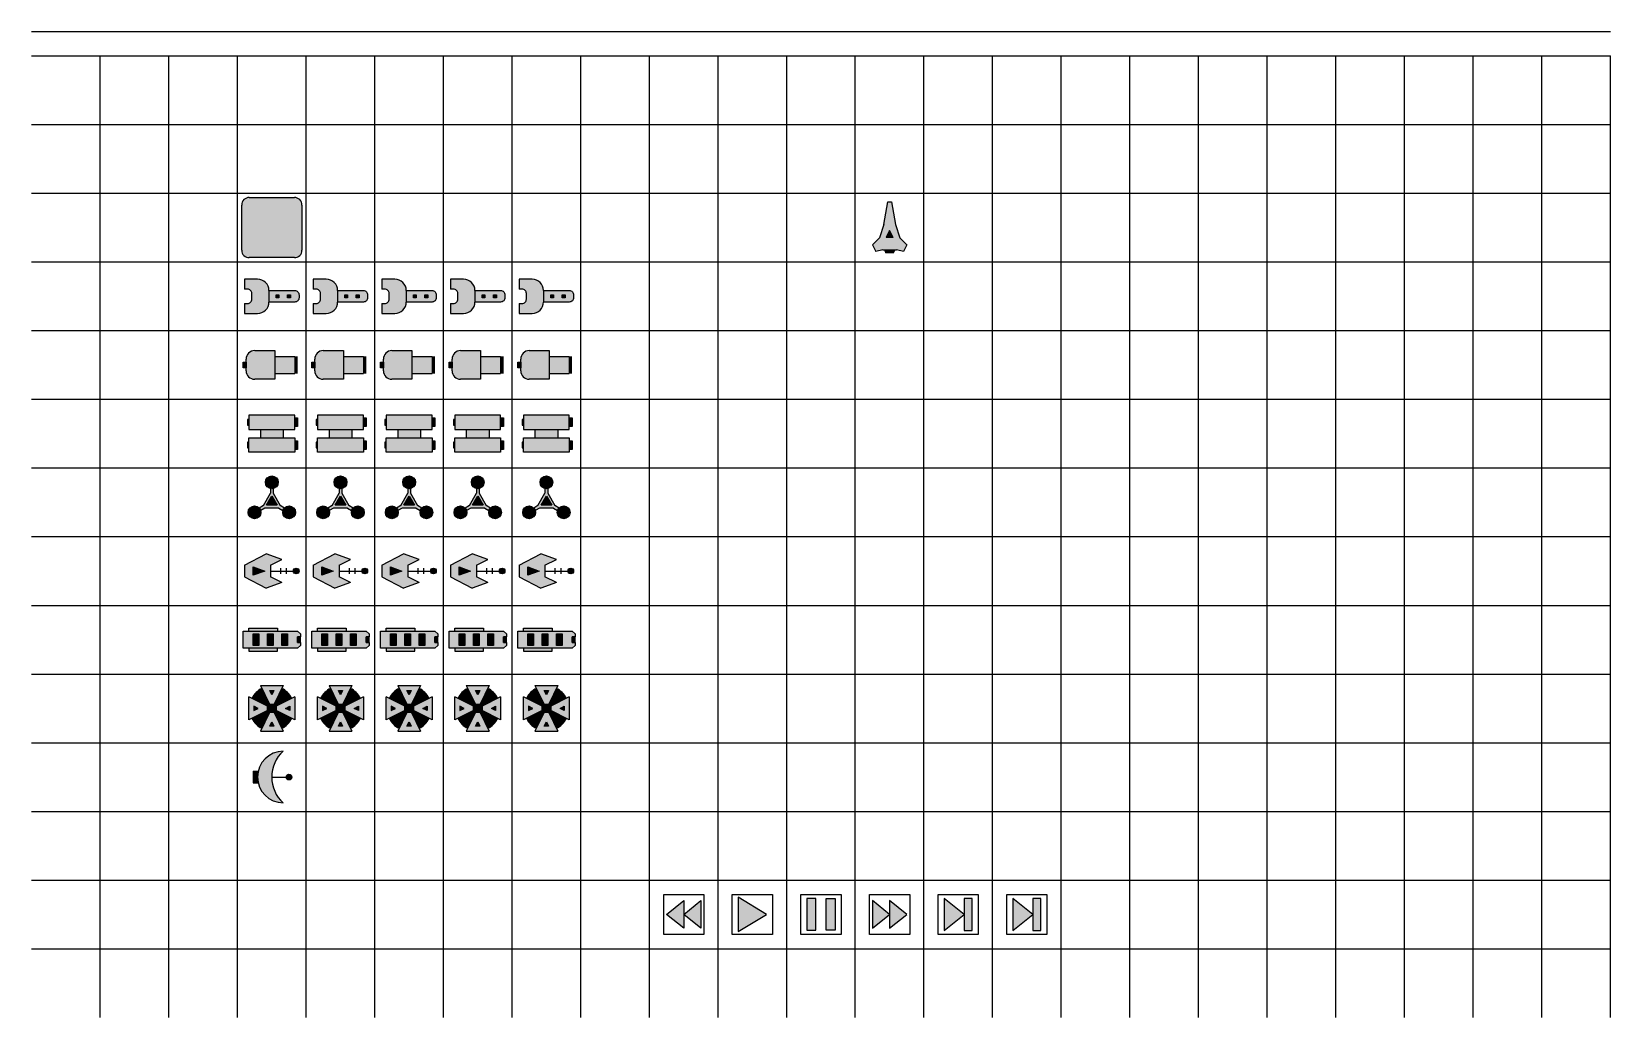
# Model space of a CAD drawing. Header units: inches. Extents: x 0 to 1104, y 0 to 689.
import ezdxf

# ---------------------------------------------------------------- set-up
doc = ezdxf.new("R2010")
doc.units = ezdxf.units.IN
doc.header["$MEASUREMENT"] = 0
for name, color, linetype in [('CREEP-1', 7, 'Continuous'), ('GRID', 250, 'Continuous'), ('OUTLINE', 8, 'Continuous'), ('TIME', 7, 'Continuous'), ('TOWER', 7, 'Continuous')]:
    doc.layers.add(name, color=color, linetype=linetype)
for name, color, linetype, true_color in [('ENGINE', 7, 'Continuous', 0x204080), ('RANK-1', 7, 'Continuous', 0x181818), ('RANK-2', 7, 'Continuous', 0x336633), ('RANK-3', 7, 'Continuous', 0x204080), ('RANK-4', 7, 'Continuous', 0x660066), ('RANK-5', 7, 'Continuous', 0x801c1c)]:
    doc.layers.add(name, color=color, linetype=linetype, true_color=true_color)

msp = doc.modelspace()

# ---------------------------------------------------------------- hatches: boundary and pattern name
at = {"layer": 'CREEP-1'}
h = msp.add_hatch(color=256, dxfattribs=at)
h.dxf.hatch_style = 1
h.paths.add_polyline_path([(602.4, 545), (600, 550), (597.6, 545)])
at = {"layer": 'ENGINE'}
h = msp.add_hatch(color=256, dxfattribs=at)
h.dxf.hatch_style = 1
h.paths.add_polyline_path([(596, 536.4), (597, 534), (603, 534), (604, 536.4)])
at = {"layer": 'RANK-1'}
h = msp.add_hatch(color=256, dxfattribs=at)
h.dxf.hatch_style = 1
h.paths.add_polyline_path([(189, 567.8, 0.440879), (183.8, 573), (152.2, 573, 0.440879), (147, 567.8), (147, 536.2, 0.440879), (152.2, 531), (183.8, 531, 0.440879), (189, 536.2)])
h = msp.add_hatch(color=256, dxfattribs=at)
h.dxf.hatch_style = 1
h.paths.add_polyline_path([(601.2, 570), (598.8, 570), (596, 554.1), (592.8, 544.8), (588, 540), (590.4, 535.2), (595.2, 536.4), (604.8, 536.4), (609.6, 535.2), (612, 540), (607.2, 544.8), (604, 554.1)])
h.paths.add_polyline_path([(600, 550), (602.4, 545), (597.6, 545)], flags=16)
h = msp.add_hatch(color=256, dxfattribs=at)
h.dxf.hatch_style = 1
h.paths.add_polyline_path([(154, 502, -0.414214), (151, 499), (149, 499), (149, 492), (158, 492, 0.414214), (166, 500), (166, 508, 0.414214), (158, 516), (149, 516), (149, 509), (151, 509, -0.414214), (154, 506)])
h = msp.add_hatch(color=256, dxfattribs=at)
h.dxf.hatch_style = 1
h.paths.add_polyline_path([(184, 500, 0.414214), (187, 503), (187, 505, 0.414214), (184, 508), (166, 508), (166, 500)])
h.paths.add_polyline_path([(173, 503), (171, 503), (171, 505), (173, 505)], flags=16)
h.paths.add_polyline_path([(179, 505), (181, 505), (181, 503), (179, 503)], flags=16)
h = msp.add_hatch(color=256, dxfattribs=at)
h.dxf.hatch_style = 1
h.paths.add_polyline_path([(232, 500, 0.414214), (235, 503), (235, 505, 0.414214), (232, 508), (214, 508), (214, 500)])
h.paths.add_polyline_path([(221, 503), (219, 503), (219, 505), (221, 505)], flags=16)
h.paths.add_polyline_path([(227, 505), (229, 505), (229, 503), (227, 503)], flags=16)
h = msp.add_hatch(color=256, dxfattribs=at)
h.dxf.hatch_style = 1
h.paths.add_polyline_path([(280, 500, 0.414214), (283, 503), (283, 505, 0.414214), (280, 508), (262, 508), (262, 500)])
h.paths.add_polyline_path([(269, 503), (267, 503), (267, 505), (269, 505)], flags=16)
h.paths.add_polyline_path([(275, 505), (277, 505), (277, 503), (275, 503)], flags=16)
h = msp.add_hatch(color=256, dxfattribs=at)
h.dxf.hatch_style = 1
h.paths.add_polyline_path([(328, 500, 0.414214), (331, 503), (331, 505, 0.414214), (328, 508), (310, 508), (310, 500)])
h.paths.add_polyline_path([(317, 503), (315, 503), (315, 505), (317, 505)], flags=16)
h.paths.add_polyline_path([(323, 505), (325, 505), (325, 503), (323, 503)], flags=16)
h = msp.add_hatch(color=256, dxfattribs=at)
h.dxf.hatch_style = 1
h.paths.add_polyline_path([(376, 500, 0.414214), (379, 503), (379, 505, 0.414214), (376, 508), (358, 508), (358, 500)])
h.paths.add_polyline_path([(365, 503), (363, 503), (363, 505), (365, 505)], flags=16)
h.paths.add_polyline_path([(371, 505), (373, 505), (373, 503), (371, 503)], flags=16)
h = msp.add_hatch(color=256, dxfattribs=at)
h.dxf.hatch_style = 1
h.paths.add_polyline_path([(170, 466), (156, 466, 0.414214), (150, 460), (150, 452, 0.414214), (156, 446), (170, 446)])
h = msp.add_hatch(color=256, dxfattribs=at)
h.dxf.hatch_style = 1
h.paths.add_polyline_path([(184, 462), (170, 462), (170, 450), (184, 450)])
h = msp.add_hatch(color=256, dxfattribs=at)
h.dxf.hatch_style = 1
h.paths.add_polyline_path([(232, 462), (218, 462), (218, 450), (232, 450)])
h = msp.add_hatch(color=256, dxfattribs=at)
h.dxf.hatch_style = 1
h.paths.add_polyline_path([(280, 462), (266, 462), (266, 450), (280, 450)])
h = msp.add_hatch(color=256, dxfattribs=at)
h.dxf.hatch_style = 1
h.paths.add_polyline_path([(328, 462), (314, 462), (314, 450), (328, 450)])
h = msp.add_hatch(color=256, dxfattribs=at)
h.dxf.hatch_style = 1
h.paths.add_polyline_path([(376, 462), (362, 462), (362, 450), (376, 450)])
h = msp.add_hatch(color=256, dxfattribs=at)
h.dxf.hatch_style = 1
h.paths.add_polyline_path([(184, 411), (184, 421), (152, 421), (152, 411)])
h = msp.add_hatch(color=256, dxfattribs=at)
h.dxf.hatch_style = 1
h.paths.add_polyline_path([(160, 411), (160, 405), (176, 405), (176, 411)])
h = msp.add_hatch(color=256, dxfattribs=at)
h.dxf.hatch_style = 1
h.paths.add_polyline_path([(208, 411), (208, 405), (224, 405), (224, 411)])
h = msp.add_hatch(color=256, dxfattribs=at)
h.dxf.hatch_style = 1
h.paths.add_polyline_path([(256, 411), (256, 405), (272, 405), (272, 411)])
h = msp.add_hatch(color=256, dxfattribs=at)
h.dxf.hatch_style = 1
h.paths.add_polyline_path([(304, 411), (304, 405), (320, 405), (320, 411)])
h = msp.add_hatch(color=256, dxfattribs=at)
h.dxf.hatch_style = 1
h.paths.add_polyline_path([(352, 411), (352, 405), (368, 405), (368, 411)])
h = msp.add_hatch(color=256, dxfattribs=at)
h.dxf.hatch_style = 1
h.paths.add_polyline_path([(184, 395), (184, 405), (152, 405), (152, 395)])
h = msp.add_hatch(color=256, dxfattribs=at)
h.dxf.hatch_style = 1
h.paths.add_polyline_path([(172.5, 374, 1), (163.5, 374, 1)])
h = msp.add_hatch(color=256, dxfattribs=at)
h.dxf.hatch_style = 1
h.paths.add_polyline_path([(151.4, 353, 1), (160.3, 353, 1)])
h = msp.add_hatch(color=256, dxfattribs=at)
h.dxf.hatch_style = 1
h.paths.add_polyline_path([(171.7, 357.9), (168, 364.3), (164.3, 357.9)])
h = msp.add_hatch(color=256, dxfattribs=at)
h.dxf.hatch_style = 1
h.paths.add_polyline_path([(175.7, 353, 1), (184.6, 353, 1)])
h = msp.add_hatch(color=256, dxfattribs=at)
h.dxf.hatch_style = 1
h.paths.add_polyline_path([(219.7, 357.9), (216, 364.3), (212.3, 357.9)])
h = msp.add_hatch(color=256, dxfattribs=at)
h.dxf.hatch_style = 1
h.paths.add_polyline_path([(267.7, 357.9), (264, 364.3), (260.3, 357.9)])
h = msp.add_hatch(color=256, dxfattribs=at)
h.dxf.hatch_style = 1
h.paths.add_polyline_path([(315.7, 357.9), (312, 364.3), (308.3, 357.9)])
h = msp.add_hatch(color=256, dxfattribs=at)
h.dxf.hatch_style = 1
h.paths.add_polyline_path([(363.7, 357.9), (360, 364.3), (356.3, 357.9)])
h = msp.add_hatch(color=256, dxfattribs=at)
h.dxf.hatch_style = 1
h.paths.add_polyline_path([(164, 324), (149, 316), (149, 308), (164, 300), (175, 304), (167, 308), (167, 316), (175, 320)])
h.paths.add_polyline_path([(163, 312), (155, 309), (155, 315)], flags=16)
h = msp.add_hatch(color=256, dxfattribs=at)
h.dxf.hatch_style = 1
h.paths.add_polyline_path([(155, 309), (163, 312), (155, 315)])
h = msp.add_hatch(color=256, dxfattribs=at)
h.dxf.hatch_style = 1
h.paths.add_polyline_path([(203, 309), (211, 312), (203, 315)])
h = msp.add_hatch(color=256, dxfattribs=at)
h.dxf.hatch_style = 1
h.paths.add_polyline_path([(251, 309), (259, 312), (251, 315)])
h = msp.add_hatch(color=256, dxfattribs=at)
h.dxf.hatch_style = 1
h.paths.add_polyline_path([(299, 309), (307, 312), (299, 315)])
h = msp.add_hatch(color=256, dxfattribs=at)
h.dxf.hatch_style = 1
h.paths.add_polyline_path([(347, 309), (355, 312), (347, 315)])
h = msp.add_hatch(color=256, dxfattribs=at)
h.dxf.hatch_style = 1
h.paths.add_polyline_path([(148, 270), (148, 258), (186, 258), (188, 260), (188, 262), (186, 262), (186, 266), (188, 266), (188, 268), (186, 270)])
h.paths.add_polyline_path([(179, 268), (179, 260), (175, 260), (175, 268)], flags=16)
h.paths.add_polyline_path([(169, 268), (169, 260), (165, 260), (165, 268)], flags=16)
h.paths.add_polyline_path([(159, 268), (159, 260), (155, 260), (155, 268)], flags=16)
h = msp.add_hatch(color=256, dxfattribs=at)
h.dxf.hatch_style = 1
h.paths.add_polyline_path([(152, 272), (152, 270), (172, 270), (172, 272)])
h = msp.add_hatch(color=256, dxfattribs=at)
h.dxf.hatch_style = 1
h.paths.add_polyline_path([(159, 268), (155, 268), (155, 260), (159, 260)])
h = msp.add_hatch(color=256, dxfattribs=at)
h.dxf.hatch_style = 1
h.paths.add_polyline_path([(169, 268), (165, 268), (165, 260), (169, 260)])
h = msp.add_hatch(color=256, dxfattribs=at)
h.dxf.hatch_style = 1
h.paths.add_polyline_path([(179, 268), (175, 268), (175, 260), (179, 260)])
h = msp.add_hatch(color=256, dxfattribs=at)
h.dxf.hatch_style = 1
h.paths.add_polyline_path([(200, 272), (200, 270), (220, 270), (220, 272)])
h = msp.add_hatch(color=256, dxfattribs=at)
h.dxf.hatch_style = 1
h.paths.add_polyline_path([(207, 268), (203, 268), (203, 260), (207, 260)])
h = msp.add_hatch(color=256, dxfattribs=at)
h.dxf.hatch_style = 1
h.paths.add_polyline_path([(217, 268), (213, 268), (213, 260), (217, 260)])
h = msp.add_hatch(color=256, dxfattribs=at)
h.dxf.hatch_style = 1
h.paths.add_polyline_path([(227, 268), (223, 268), (223, 260), (227, 260)])
h = msp.add_hatch(color=256, dxfattribs=at)
h.dxf.hatch_style = 1
h.paths.add_polyline_path([(248, 272), (248, 270), (268, 270), (268, 272)])
h = msp.add_hatch(color=256, dxfattribs=at)
h.dxf.hatch_style = 1
h.paths.add_polyline_path([(255, 268), (251, 268), (251, 260), (255, 260)])
h = msp.add_hatch(color=256, dxfattribs=at)
h.dxf.hatch_style = 1
h.paths.add_polyline_path([(265, 268), (261, 268), (261, 260), (265, 260)])
h = msp.add_hatch(color=256, dxfattribs=at)
h.dxf.hatch_style = 1
h.paths.add_polyline_path([(275, 268), (271, 268), (271, 260), (275, 260)])
h = msp.add_hatch(color=256, dxfattribs=at)
h.dxf.hatch_style = 1
h.paths.add_polyline_path([(296, 272), (296, 270), (316, 270), (316, 272)])
h = msp.add_hatch(color=256, dxfattribs=at)
h.dxf.hatch_style = 1
h.paths.add_polyline_path([(303, 268), (299, 268), (299, 260), (303, 260)])
h = msp.add_hatch(color=256, dxfattribs=at)
h.dxf.hatch_style = 1
h.paths.add_polyline_path([(313, 268), (309, 268), (309, 260), (313, 260)])
h = msp.add_hatch(color=256, dxfattribs=at)
h.dxf.hatch_style = 1
h.paths.add_polyline_path([(323, 268), (319, 268), (319, 260), (323, 260)])
h = msp.add_hatch(color=256, dxfattribs=at)
h.dxf.hatch_style = 1
h.paths.add_polyline_path([(344, 272), (344, 270), (364, 270), (364, 272)])
h = msp.add_hatch(color=256, dxfattribs=at)
h.dxf.hatch_style = 1
h.paths.add_polyline_path([(351, 268), (347, 268), (347, 260), (351, 260)])
h = msp.add_hatch(color=256, dxfattribs=at)
h.dxf.hatch_style = 1
h.paths.add_polyline_path([(361, 268), (357, 268), (357, 260), (361, 260)])
h = msp.add_hatch(color=256, dxfattribs=at)
h.dxf.hatch_style = 1
h.paths.add_polyline_path([(371, 268), (367, 268), (367, 260), (371, 260)])
h = msp.add_hatch(color=256, dxfattribs=at)
h.dxf.hatch_style = 1
h.paths.add_polyline_path([(172, 256), (172, 258), (152, 258), (152, 256)])
h = msp.add_hatch(color=256, dxfattribs=at)
h.dxf.hatch_style = 1
h.paths.add_polyline_path([(220, 256), (220, 258), (200, 258), (200, 256)])
h = msp.add_hatch(color=256, dxfattribs=at)
h.dxf.hatch_style = 1
h.paths.add_polyline_path([(268, 256), (268, 258), (248, 258), (248, 256)])
h = msp.add_hatch(color=256, dxfattribs=at)
h.dxf.hatch_style = 1
h.paths.add_polyline_path([(316, 256), (316, 258), (296, 258), (296, 256)])
h = msp.add_hatch(color=256, dxfattribs=at)
h.dxf.hatch_style = 1
h.paths.add_polyline_path([(364, 256), (364, 258), (344, 258), (344, 256)])
h = msp.add_hatch(color=256, dxfattribs=at)
h.dxf.hatch_style = 1
h.paths.add_polyline_path([(176, 232), (160, 232), (166.4, 219), (169.6, 219)])
h.paths.add_polyline_path([(166.5, 228.5), (169.5, 228.5), (168, 225.5)], flags=16)
h = msp.add_hatch(color=256, dxfattribs=at)
h.dxf.hatch_style = 1
h.paths.add_polyline_path([(224, 232), (208, 232), (214.4, 219), (217.6, 219)])
h.paths.add_polyline_path([(214.5, 228.5), (217.5, 228.5), (216, 225.5)], flags=16)
h = msp.add_hatch(color=256, dxfattribs=at)
h.dxf.hatch_style = 1
h.paths.add_polyline_path([(272, 232), (256, 232), (262.4, 219), (265.6, 219)])
h.paths.add_polyline_path([(262.5, 228.5), (265.5, 228.5), (264, 225.5)], flags=16)
h = msp.add_hatch(color=256, dxfattribs=at)
h.dxf.hatch_style = 1
h.paths.add_polyline_path([(320, 232), (304, 232), (310.4, 219), (313.6, 219)])
h.paths.add_polyline_path([(310.5, 228.5), (313.5, 228.5), (312, 225.5)], flags=16)
h = msp.add_hatch(color=256, dxfattribs=at)
h.dxf.hatch_style = 1
h.paths.add_polyline_path([(368, 232), (352, 232), (358.4, 219), (361.6, 219)])
h.paths.add_polyline_path([(358.5, 228.5), (361.5, 228.5), (360, 225.5)], flags=16)
h = msp.add_hatch(color=256, dxfattribs=at)
h.dxf.hatch_style = 1
h.paths.add_polyline_path([(152, 224), (152, 208), (165, 214.4), (165, 217.6)])
h.paths.add_polyline_path([(158.5, 216), (155.5, 214.5), (155.5, 217.5)], flags=16)
h = msp.add_hatch(color=256, dxfattribs=at)
h.dxf.hatch_style = 1
h.paths.add_polyline_path([(161, 230, 0.161883), (154, 223), (165, 217.6), (165, 219), (166.4, 219)])
h = msp.add_hatch(color=256, dxfattribs=at)
h.dxf.hatch_style = 1
h.paths.add_polyline_path([(175, 230), (169.6, 219), (171, 219), (171, 217.6), (182, 223, 0.161883)])
h = msp.add_hatch(color=256, dxfattribs=at)
h.dxf.hatch_style = 1
h.paths.add_polyline_path([(184, 224), (171, 217.6), (171, 214.4), (184, 208)])
h.paths.add_polyline_path([(177.5, 216), (180.5, 217.5), (180.5, 214.5)], flags=16)
h = msp.add_hatch(color=256, dxfattribs=at)
h.dxf.hatch_style = 1
h.paths.add_polyline_path([(200, 224), (200, 208), (213, 214.4), (213, 217.6)])
h.paths.add_polyline_path([(206.5, 216), (203.5, 214.5), (203.5, 217.5)], flags=16)
h = msp.add_hatch(color=256, dxfattribs=at)
h.dxf.hatch_style = 1
h.paths.add_polyline_path([(232, 224), (219, 217.6), (219, 214.4), (232, 208)])
h.paths.add_polyline_path([(225.5, 216), (228.5, 217.5), (228.5, 214.5)], flags=16)
h = msp.add_hatch(color=256, dxfattribs=at)
h.dxf.hatch_style = 1
h.paths.add_polyline_path([(248, 224), (248, 208), (261, 214.4), (261, 217.6)])
h.paths.add_polyline_path([(254.5, 216), (251.5, 214.5), (251.5, 217.5)], flags=16)
h = msp.add_hatch(color=256, dxfattribs=at)
h.dxf.hatch_style = 1
h.paths.add_polyline_path([(280, 224), (267, 217.6), (267, 214.4), (280, 208)])
h.paths.add_polyline_path([(273.5, 216), (276.5, 217.5), (276.5, 214.5)], flags=16)
h = msp.add_hatch(color=256, dxfattribs=at)
h.dxf.hatch_style = 1
h.paths.add_polyline_path([(296, 224), (296, 208), (309, 214.4), (309, 217.6)])
h.paths.add_polyline_path([(302.5, 216), (299.5, 214.5), (299.5, 217.5)], flags=16)
h = msp.add_hatch(color=256, dxfattribs=at)
h.dxf.hatch_style = 1
h.paths.add_polyline_path([(328, 224), (315, 217.6), (315, 214.4), (328, 208)])
h.paths.add_polyline_path([(321.5, 216), (324.5, 217.5), (324.5, 214.5)], flags=16)
h = msp.add_hatch(color=256, dxfattribs=at)
h.dxf.hatch_style = 1
h.paths.add_polyline_path([(344, 224), (344, 208), (357, 214.4), (357, 217.6)])
h.paths.add_polyline_path([(350.5, 216), (347.5, 214.5), (347.5, 217.5)], flags=16)
h = msp.add_hatch(color=256, dxfattribs=at)
h.dxf.hatch_style = 1
h.paths.add_polyline_path([(376, 224), (363, 217.6), (363, 214.4), (376, 208)])
h.paths.add_polyline_path([(369.5, 216), (372.5, 217.5), (372.5, 214.5)], flags=16)
h = msp.add_hatch(color=256, dxfattribs=at)
h.dxf.hatch_style = 1
h.paths.add_polyline_path([(166.4, 213), (165, 213), (165, 214.4), (154, 209, 0.161883), (161, 202)])
h = msp.add_hatch(color=256, dxfattribs=at)
h.dxf.hatch_style = 1
h.paths.add_polyline_path([(169.6, 213), (166.4, 213), (160, 200), (176, 200)])
h.paths.add_polyline_path([(168, 206.5), (169.5, 203.5), (166.5, 203.5)], flags=16)
h = msp.add_hatch(color=256, dxfattribs=at)
h.dxf.hatch_style = 1
h.paths.add_polyline_path([(171, 219), (165, 219), (165, 213), (171, 213)])
h = msp.add_hatch(color=256, dxfattribs=at)
h.dxf.hatch_style = 1
h.paths.add_polyline_path([(182, 209), (171, 214.4), (171, 213), (169.6, 213), (175, 202, 0.161883)])
h = msp.add_hatch(color=256, dxfattribs=at)
h.dxf.hatch_style = 1
h.paths.add_polyline_path([(217.6, 213), (214.4, 213), (208, 200), (224, 200)])
h.paths.add_polyline_path([(216, 206.5), (217.5, 203.5), (214.5, 203.5)], flags=16)
h = msp.add_hatch(color=256, dxfattribs=at)
h.dxf.hatch_style = 1
h.paths.add_polyline_path([(219, 219), (213, 219), (213, 213), (219, 213)])
h = msp.add_hatch(color=256, dxfattribs=at)
h.dxf.hatch_style = 1
h.paths.add_polyline_path([(265.6, 213), (262.4, 213), (256, 200), (272, 200)])
h.paths.add_polyline_path([(264, 206.5), (265.5, 203.5), (262.5, 203.5)], flags=16)
h = msp.add_hatch(color=256, dxfattribs=at)
h.dxf.hatch_style = 1
h.paths.add_polyline_path([(267, 219), (261, 219), (261, 213), (267, 213)])
h = msp.add_hatch(color=256, dxfattribs=at)
h.dxf.hatch_style = 1
h.paths.add_polyline_path([(313.6, 213), (310.4, 213), (304, 200), (320, 200)])
h.paths.add_polyline_path([(312, 206.5), (313.5, 203.5), (310.5, 203.5)], flags=16)
h = msp.add_hatch(color=256, dxfattribs=at)
h.dxf.hatch_style = 1
h.paths.add_polyline_path([(315, 219), (309, 219), (309, 213), (315, 213)])
h = msp.add_hatch(color=256, dxfattribs=at)
h.dxf.hatch_style = 1
h.paths.add_polyline_path([(361.6, 213), (358.4, 213), (352, 200), (368, 200)])
h.paths.add_polyline_path([(360, 206.5), (361.5, 203.5), (358.5, 203.5)], flags=16)
h = msp.add_hatch(color=256, dxfattribs=at)
h.dxf.hatch_style = 1
h.paths.add_polyline_path([(363, 219), (357, 219), (357, 213), (363, 213)])
h = msp.add_hatch(color=256, dxfattribs=at)
h.dxf.hatch_style = 1
h.paths.add_polyline_path([(176, 186, 1), (176, 150, -0.444444)])
at = {"layer": 'RANK-1', "true_color": 0x181818}
h = msp.add_hatch(color=250, dxfattribs=at)
h.dxf.hatch_style = 1
h.paths.add_polyline_path([(182, 168, 1), (178, 168, 1)])
at = {"layer": 'RANK-1'}
h = msp.add_hatch(color=256, dxfattribs=at)
h.dxf.hatch_style = 1
h.paths.add_polyline_path([(686.2, 83.2), (686.2, 60.8), (700.2, 72)])
h = msp.add_hatch(color=256, dxfattribs=at)
h.dxf.hatch_style = 1
h.paths.add_polyline_path([(705.8, 83.2), (700.2, 83.2), (700.2, 60.8), (705.8, 60.8)])
at = {"layer": 'RANK-2'}
h = msp.add_hatch(color=256, dxfattribs=at)
h.dxf.hatch_style = 1
h.paths.add_polyline_path([(202, 502, -0.414214), (199, 499), (197, 499), (197, 492), (206, 492, 0.414214), (214, 500), (214, 508, 0.414214), (206, 516), (197, 516), (197, 509), (199, 509, -0.414214), (202, 506)])
h = msp.add_hatch(color=256, dxfattribs=at)
h.dxf.hatch_style = 1
h.paths.add_polyline_path([(218, 466), (204, 466, 0.414214), (198, 460), (198, 452, 0.414214), (204, 446), (218, 446)])
h = msp.add_hatch(color=256, dxfattribs=at)
h.dxf.hatch_style = 1
h.paths.add_polyline_path([(232, 411), (232, 421), (200, 421), (200, 411)])
h = msp.add_hatch(color=256, dxfattribs=at)
h.dxf.hatch_style = 1
h.paths.add_polyline_path([(232, 395), (232, 405), (200, 405), (200, 395)])
h = msp.add_hatch(color=256, dxfattribs=at)
h.dxf.hatch_style = 1
h.paths.add_polyline_path([(211.5, 374, 1), (220.5, 374, 1)])
h = msp.add_hatch(color=256, dxfattribs=at)
h.dxf.hatch_style = 1
h.paths.add_polyline_path([(199.4, 353, 1), (208.3, 353, 1)])
h = msp.add_hatch(color=256, dxfattribs=at)
h.dxf.hatch_style = 1
h.paths.add_polyline_path([(223.7, 353, 1), (232.6, 353, 1)])
h = msp.add_hatch(color=256, dxfattribs=at)
h.dxf.hatch_style = 1
h.paths.add_polyline_path([(212, 324), (197, 316), (197, 308), (212, 300), (223, 304), (215, 308), (215, 316), (223, 320)])
h.paths.add_polyline_path([(211, 312), (203, 309), (203, 315)], flags=16)
h = msp.add_hatch(color=256, dxfattribs=at)
h.dxf.hatch_style = 1
h.paths.add_polyline_path([(196, 270), (196, 258), (234, 258), (236, 260), (236, 262), (234, 262), (234, 266), (236, 266), (236, 268), (234, 270)])
h.paths.add_polyline_path([(227, 268), (227, 260), (223, 260), (223, 268)], flags=16)
h.paths.add_polyline_path([(217, 268), (217, 260), (213, 260), (213, 268)], flags=16)
h.paths.add_polyline_path([(207, 268), (207, 260), (203, 260), (203, 268)], flags=16)
h = msp.add_hatch(color=256, dxfattribs=at)
h.dxf.hatch_style = 1
h.paths.add_polyline_path([(209, 230, 0.161883), (202, 223), (213, 217.6), (213, 219), (214.4, 219)])
h = msp.add_hatch(color=256, dxfattribs=at)
h.dxf.hatch_style = 1
h.paths.add_polyline_path([(223, 230), (217.6, 219), (219, 219), (219, 217.6), (230, 223, 0.161883)])
h = msp.add_hatch(color=256, dxfattribs=at)
h.dxf.hatch_style = 1
h.paths.add_polyline_path([(214.4, 213), (213, 213), (213, 214.4), (202, 209, 0.161883), (209, 202)])
h = msp.add_hatch(color=256, dxfattribs=at)
h.dxf.hatch_style = 1
h.paths.add_polyline_path([(230, 209), (219, 214.4), (219, 213), (217.6, 213), (223, 202, 0.161883)])
at = {"layer": 'RANK-3'}
h = msp.add_hatch(color=256, dxfattribs=at)
h.dxf.hatch_style = 1
h.paths.add_polyline_path([(250, 502, -0.414214), (247, 499), (245, 499), (245, 492), (254, 492, 0.414214), (262, 500), (262, 508, 0.414214), (254, 516), (245, 516), (245, 509), (247, 509, -0.414214), (250, 506)])
h = msp.add_hatch(color=256, dxfattribs=at)
h.dxf.hatch_style = 1
h.paths.add_polyline_path([(266, 466), (252, 466, 0.414214), (246, 460), (246, 452, 0.414214), (252, 446), (266, 446)])
h = msp.add_hatch(color=256, dxfattribs=at)
h.dxf.hatch_style = 1
h.paths.add_polyline_path([(280, 411), (280, 421), (248, 421), (248, 411)])
h = msp.add_hatch(color=256, dxfattribs=at)
h.dxf.hatch_style = 1
h.paths.add_polyline_path([(280, 395), (280, 405), (248, 405), (248, 395)])
h = msp.add_hatch(color=256, dxfattribs=at)
h.dxf.hatch_style = 1
h.paths.add_polyline_path([(268.5, 374, 1), (259.5, 374, 1)])
h = msp.add_hatch(color=256, dxfattribs=at)
h.dxf.hatch_style = 1
h.paths.add_polyline_path([(256.3, 353, 1), (247.4, 353, 1)])
h = msp.add_hatch(color=256, dxfattribs=at)
h.dxf.hatch_style = 1
h.paths.add_polyline_path([(271.7, 353, 1), (280.6, 353, 1)])
h = msp.add_hatch(color=256, dxfattribs=at)
h.dxf.hatch_style = 1
h.paths.add_polyline_path([(260, 324), (245, 316), (245, 308), (260, 300), (271, 304), (263, 308), (263, 316), (271, 320)])
h.paths.add_polyline_path([(259, 312), (251, 309), (251, 315)], flags=16)
h = msp.add_hatch(color=256, dxfattribs=at)
h.dxf.hatch_style = 1
h.paths.add_polyline_path([(244, 270), (244, 258), (282, 258), (284, 260), (284, 262), (282, 262), (282, 266), (284, 266), (284, 268), (282, 270)])
h.paths.add_polyline_path([(275, 268), (275, 260), (271, 260), (271, 268)], flags=16)
h.paths.add_polyline_path([(265, 268), (265, 260), (261, 260), (261, 268)], flags=16)
h.paths.add_polyline_path([(255, 268), (255, 260), (251, 260), (251, 268)], flags=16)
h = msp.add_hatch(color=256, dxfattribs=at)
h.dxf.hatch_style = 1
h.paths.add_polyline_path([(257, 230, 0.161883), (250, 223), (261, 217.6), (261, 219), (262.4, 219)])
h = msp.add_hatch(color=256, dxfattribs=at)
h.dxf.hatch_style = 1
h.paths.add_polyline_path([(271, 230), (265.6, 219), (267, 219), (267, 217.6), (278, 223, 0.161883)])
h = msp.add_hatch(color=256, dxfattribs=at)
h.dxf.hatch_style = 1
h.paths.add_polyline_path([(262.4, 213), (261, 213), (261, 214.4), (250, 209, 0.161883), (257, 202)])
h = msp.add_hatch(color=256, dxfattribs=at)
h.dxf.hatch_style = 1
h.paths.add_polyline_path([(278, 209), (267, 214.4), (267, 213), (265.6, 213), (271, 202, 0.161883)])
at = {"layer": 'RANK-4'}
h = msp.add_hatch(color=256, dxfattribs=at)
h.dxf.hatch_style = 1
h.paths.add_polyline_path([(298, 502, -0.414214), (295, 499), (293, 499), (293, 492), (302, 492, 0.414214), (310, 500), (310, 508, 0.414214), (302, 516), (293, 516), (293, 509), (295, 509, -0.414214), (298, 506)])
h = msp.add_hatch(color=256, dxfattribs=at)
h.dxf.hatch_style = 1
h.paths.add_polyline_path([(314, 466), (300, 466, 0.414214), (294, 460), (294, 452, 0.414214), (300, 446), (314, 446)])
h = msp.add_hatch(color=256, dxfattribs=at)
h.dxf.hatch_style = 1
h.paths.add_polyline_path([(328, 411), (328, 421), (296, 421), (296, 411)])
h = msp.add_hatch(color=256, dxfattribs=at)
h.dxf.hatch_style = 1
h.paths.add_polyline_path([(328, 395), (328, 405), (296, 405), (296, 395)])
h = msp.add_hatch(color=256, dxfattribs=at)
h.dxf.hatch_style = 1
h.paths.add_polyline_path([(316.5, 374, 1), (307.5, 374, 1)])
h = msp.add_hatch(color=256, dxfattribs=at)
h.dxf.hatch_style = 1
h.paths.add_polyline_path([(295.4, 353, 1), (304.3, 353, 1)])
h = msp.add_hatch(color=256, dxfattribs=at)
h.dxf.hatch_style = 1
h.paths.add_polyline_path([(328.6, 353, 1), (319.7, 353, 1)])
h = msp.add_hatch(color=256, dxfattribs=at)
h.dxf.hatch_style = 1
h.paths.add_polyline_path([(308, 324), (293, 316), (293, 308), (308, 300), (319, 304), (311, 308), (311, 316), (319, 320)])
h.paths.add_polyline_path([(307, 312), (299, 309), (299, 315)], flags=16)
h = msp.add_hatch(color=256, dxfattribs=at)
h.dxf.hatch_style = 1
h.paths.add_polyline_path([(292, 270), (292, 258), (330, 258), (332, 260), (332, 262), (330, 262), (330, 266), (332, 266), (332, 268), (330, 270)])
h.paths.add_polyline_path([(323, 268), (323, 260), (319, 260), (319, 268)], flags=16)
h.paths.add_polyline_path([(313, 268), (313, 260), (309, 260), (309, 268)], flags=16)
h.paths.add_polyline_path([(303, 268), (303, 260), (299, 260), (299, 268)], flags=16)
h = msp.add_hatch(color=256, dxfattribs=at)
h.dxf.hatch_style = 1
h.paths.add_polyline_path([(305, 230, 0.161883), (298, 223), (309, 217.6), (309, 219), (310.4, 219)])
h = msp.add_hatch(color=256, dxfattribs=at)
h.dxf.hatch_style = 1
h.paths.add_polyline_path([(319, 230), (313.6, 219), (315, 219), (315, 217.6), (326, 223, 0.161883)])
h = msp.add_hatch(color=256, dxfattribs=at)
h.dxf.hatch_style = 1
h.paths.add_polyline_path([(310.4, 213), (309, 213), (309, 214.4), (298, 209, 0.161883), (305, 202)])
h = msp.add_hatch(color=256, dxfattribs=at)
h.dxf.hatch_style = 1
h.paths.add_polyline_path([(326, 209), (315, 214.4), (315, 213), (313.6, 213), (319, 202, 0.161883)])
at = {"layer": 'RANK-5'}
h = msp.add_hatch(color=256, dxfattribs=at)
h.dxf.hatch_style = 1
h.paths.add_polyline_path([(346, 502, -0.414214), (343, 499), (341, 499), (341, 492), (350, 492, 0.414214), (358, 500), (358, 508, 0.414214), (350, 516), (341, 516), (341, 509), (343, 509, -0.414214), (346, 506)])
h = msp.add_hatch(color=256, dxfattribs=at)
h.dxf.hatch_style = 1
h.paths.add_polyline_path([(362, 466), (348, 466, 0.414214), (342, 460), (342, 452, 0.414214), (348, 446), (362, 446)])
h = msp.add_hatch(color=256, dxfattribs=at)
h.dxf.hatch_style = 1
h.paths.add_polyline_path([(376, 411), (376, 421), (344, 421), (344, 411)])
h = msp.add_hatch(color=256, dxfattribs=at)
h.dxf.hatch_style = 1
h.paths.add_polyline_path([(376, 395), (376, 405), (344, 405), (344, 395)])
h = msp.add_hatch(color=256, dxfattribs=at)
h.dxf.hatch_style = 1
h.paths.add_polyline_path([(364.5, 374, 1), (355.5, 374, 1)])
h = msp.add_hatch(color=256, dxfattribs=at)
h.dxf.hatch_style = 1
h.paths.add_polyline_path([(343.4, 353, 1), (352.3, 353, 1)])
h = msp.add_hatch(color=256, dxfattribs=at)
h.dxf.hatch_style = 1
h.paths.add_polyline_path([(367.7, 353, 1), (376.6, 353, 1)])
h = msp.add_hatch(color=256, dxfattribs=at)
h.dxf.hatch_style = 1
h.paths.add_polyline_path([(356, 324), (341, 316), (341, 308), (356, 300), (367, 304), (359, 308), (359, 316), (367, 320)])
h.paths.add_polyline_path([(355, 312), (347, 309), (347, 315)], flags=16)
h = msp.add_hatch(color=256, dxfattribs=at)
h.dxf.hatch_style = 1
h.paths.add_polyline_path([(340, 270), (340, 258), (378, 258), (380, 260), (380, 262), (378, 262), (378, 266), (380, 266), (380, 268), (378, 270)])
h.paths.add_polyline_path([(371, 268), (371, 260), (367, 260), (367, 268)], flags=16)
h.paths.add_polyline_path([(361, 268), (361, 260), (357, 260), (357, 268)], flags=16)
h.paths.add_polyline_path([(351, 268), (351, 260), (347, 260), (347, 268)], flags=16)
h = msp.add_hatch(color=256, dxfattribs=at)
h.dxf.hatch_style = 1
h.paths.add_polyline_path([(353, 230, 0.161883), (346, 223), (357, 217.6), (357, 219), (358.4, 219)])
h = msp.add_hatch(color=256, dxfattribs=at)
h.dxf.hatch_style = 1
h.paths.add_polyline_path([(367, 230), (361.6, 219), (363, 219), (363, 217.6), (374, 223, 0.161883)])
h = msp.add_hatch(color=256, dxfattribs=at)
h.dxf.hatch_style = 1
h.paths.add_polyline_path([(358.4, 213), (357, 213), (357, 214.4), (346, 209, 0.161883), (353, 202)])
h = msp.add_hatch(color=256, dxfattribs=at)
h.dxf.hatch_style = 1
h.paths.add_polyline_path([(374, 209), (363, 214.4), (363, 213), (361.6, 213), (367, 202, 0.161883)])
at = {"layer": 'TIME'}
h = msp.add_hatch(color=256, dxfattribs=at)
h.dxf.hatch_style = 1
h.paths.add_polyline_path([(456, 81.6), (444, 72), (456, 62.4)])
h = msp.add_hatch(color=256, dxfattribs=at)
h.dxf.hatch_style = 1
h.paths.add_polyline_path([(468, 81.6), (456, 72), (468, 62.4)])
h = msp.add_hatch(color=256, dxfattribs=at)
h.dxf.hatch_style = 1
h.paths.add_polyline_path([(494, 84), (494, 60), (514, 72)])
h = msp.add_hatch(color=256, dxfattribs=at)
h.dxf.hatch_style = 1
h.paths.add_polyline_path([(548.3, 83), (542.1, 83), (542.1, 61), (548.3, 61)])
h = msp.add_hatch(color=256, dxfattribs=at)
h.dxf.hatch_style = 1
h.paths.add_polyline_path([(561.9, 83), (555.7, 83), (555.7, 61), (561.9, 61)])
h = msp.add_hatch(color=256, dxfattribs=at)
h.dxf.hatch_style = 1
h.paths.add_polyline_path([(588, 62.4), (600, 72), (588, 81.6)])
h = msp.add_hatch(color=256, dxfattribs=at)
h.dxf.hatch_style = 1
h.paths.add_polyline_path([(612, 72), (600, 81.6), (600, 62.4)])
h = msp.add_hatch(color=256, dxfattribs=at)
h.dxf.hatch_style = 1
h.paths.add_polyline_path([(638.2, 83.2), (638.2, 60.8), (652.2, 72)])
h = msp.add_hatch(color=256, dxfattribs=at)
h.dxf.hatch_style = 1
h.paths.add_polyline_path([(657.8, 83.2), (652.2, 83.2), (652.2, 60.8), (657.8, 60.8)])
at = {"layer": 'TOWER'}
h = msp.add_hatch(color=256, dxfattribs=at)
h.dxf.hatch_style = 1
h.paths.add_polyline_path([(173, 505), (171, 505), (171, 503), (173, 503)])
h = msp.add_hatch(color=256, dxfattribs=at)
h.dxf.hatch_style = 1
h.paths.add_polyline_path([(179, 503), (181, 503), (181, 505), (179, 505)])
h = msp.add_hatch(color=256, dxfattribs=at)
h.dxf.hatch_style = 1
h.paths.add_polyline_path([(221, 505), (219, 505), (219, 503), (221, 503)])
h = msp.add_hatch(color=256, dxfattribs=at)
h.dxf.hatch_style = 1
h.paths.add_polyline_path([(227, 503), (229, 503), (229, 505), (227, 505)])
h = msp.add_hatch(color=256, dxfattribs=at)
h.dxf.hatch_style = 1
h.paths.add_polyline_path([(269, 505), (267, 505), (267, 503), (269, 503)])
h = msp.add_hatch(color=256, dxfattribs=at)
h.dxf.hatch_style = 1
h.paths.add_polyline_path([(275, 503), (277, 503), (277, 505), (275, 505)])
h = msp.add_hatch(color=256, dxfattribs=at)
h.dxf.hatch_style = 1
h.paths.add_polyline_path([(317, 505), (315, 505), (315, 503), (317, 503)])
h = msp.add_hatch(color=256, dxfattribs=at)
h.dxf.hatch_style = 1
h.paths.add_polyline_path([(323, 503), (325, 503), (325, 505), (323, 505)])
h = msp.add_hatch(color=256, dxfattribs=at)
h.dxf.hatch_style = 1
h.paths.add_polyline_path([(365, 505), (363, 505), (363, 503), (365, 503)])
h = msp.add_hatch(color=256, dxfattribs=at)
h.dxf.hatch_style = 1
h.paths.add_polyline_path([(371, 503), (373, 503), (373, 505), (371, 505)])
h = msp.add_hatch(color=256, dxfattribs=at)
h.dxf.hatch_style = 1
h.paths.add_polyline_path([(150, 458), (148, 458), (148, 454), (150, 454)])
h = msp.add_hatch(color=256, dxfattribs=at)
h.dxf.hatch_style = 1
h.paths.add_polyline_path([(184, 450), (186, 450), (186, 462), (184, 462)])
h = msp.add_hatch(color=256, dxfattribs=at)
h.dxf.hatch_style = 1
h.paths.add_polyline_path([(198, 458), (196, 458), (196, 454), (198, 454)])
h = msp.add_hatch(color=256, dxfattribs=at)
h.dxf.hatch_style = 1
h.paths.add_polyline_path([(232, 450), (234, 450), (234, 462), (232, 462)])
h = msp.add_hatch(color=256, dxfattribs=at)
h.dxf.hatch_style = 1
h.paths.add_polyline_path([(246, 458), (244, 458), (244, 454), (246, 454)])
h = msp.add_hatch(color=256, dxfattribs=at)
h.dxf.hatch_style = 1
h.paths.add_polyline_path([(280, 450), (282, 450), (282, 462), (280, 462)])
h = msp.add_hatch(color=256, dxfattribs=at)
h.dxf.hatch_style = 1
h.paths.add_polyline_path([(294, 458), (292, 458), (292, 454), (294, 454)])
h = msp.add_hatch(color=256, dxfattribs=at)
h.dxf.hatch_style = 1
h.paths.add_polyline_path([(328, 450), (330, 450), (330, 462), (328, 462)])
h = msp.add_hatch(color=256, dxfattribs=at)
h.dxf.hatch_style = 1
h.paths.add_polyline_path([(342, 458), (340, 458), (340, 454), (342, 454)])
h = msp.add_hatch(color=256, dxfattribs=at)
h.dxf.hatch_style = 1
h.paths.add_polyline_path([(376, 450), (378, 450), (378, 462), (376, 462)])
h = msp.add_hatch(color=256, dxfattribs=at)
h.dxf.hatch_style = 1
h.paths.add_polyline_path([(152, 418), (151, 418), (151, 414), (152, 414)])
h = msp.add_hatch(color=256, dxfattribs=at)
h.dxf.hatch_style = 1
h.paths.add_polyline_path([(186, 419), (184, 419), (184, 413), (186, 413)])
h = msp.add_hatch(color=256, dxfattribs=at)
h.dxf.hatch_style = 1
h.paths.add_polyline_path([(200, 418), (199, 418), (199, 414), (200, 414)])
h = msp.add_hatch(color=256, dxfattribs=at)
h.dxf.hatch_style = 1
h.paths.add_polyline_path([(234, 419), (232, 419), (232, 413), (234, 413)])
h = msp.add_hatch(color=256, dxfattribs=at)
h.dxf.hatch_style = 1
h.paths.add_polyline_path([(248, 418), (247, 418), (247, 414), (248, 414)])
h = msp.add_hatch(color=256, dxfattribs=at)
h.dxf.hatch_style = 1
h.paths.add_polyline_path([(282, 419), (280, 419), (280, 413), (282, 413)])
h = msp.add_hatch(color=256, dxfattribs=at)
h.dxf.hatch_style = 1
h.paths.add_polyline_path([(296, 418), (295, 418), (295, 414), (296, 414)])
h = msp.add_hatch(color=256, dxfattribs=at)
h.dxf.hatch_style = 1
h.paths.add_polyline_path([(330, 419), (328, 419), (328, 413), (330, 413)])
h = msp.add_hatch(color=256, dxfattribs=at)
h.dxf.hatch_style = 1
h.paths.add_polyline_path([(344, 418), (343, 418), (343, 414), (344, 414)])
h = msp.add_hatch(color=256, dxfattribs=at)
h.dxf.hatch_style = 1
h.paths.add_polyline_path([(378, 419), (376, 419), (376, 413), (378, 413)])
h = msp.add_hatch(color=256, dxfattribs=at)
h.dxf.hatch_style = 1
h.paths.add_polyline_path([(152, 402), (151, 402), (151, 398), (152, 398)])
h = msp.add_hatch(color=256, dxfattribs=at)
h.dxf.hatch_style = 1
h.paths.add_polyline_path([(186, 403), (184, 403), (184, 397), (186, 397)])
h = msp.add_hatch(color=256, dxfattribs=at)
h.dxf.hatch_style = 1
h.paths.add_polyline_path([(200, 402), (199, 402), (199, 398), (200, 398)])
h = msp.add_hatch(color=256, dxfattribs=at)
h.dxf.hatch_style = 1
h.paths.add_polyline_path([(234, 403), (232, 403), (232, 397), (234, 397)])
h = msp.add_hatch(color=256, dxfattribs=at)
h.dxf.hatch_style = 1
h.paths.add_polyline_path([(248, 402), (247, 402), (247, 398), (248, 398)])
h = msp.add_hatch(color=256, dxfattribs=at)
h.dxf.hatch_style = 1
h.paths.add_polyline_path([(282, 403), (280, 403), (280, 397), (282, 397)])
h = msp.add_hatch(color=256, dxfattribs=at)
h.dxf.hatch_style = 1
h.paths.add_polyline_path([(296, 402), (295, 402), (295, 398), (296, 398)])
h = msp.add_hatch(color=256, dxfattribs=at)
h.dxf.hatch_style = 1
h.paths.add_polyline_path([(330, 403), (328, 403), (328, 397), (330, 397)])
h = msp.add_hatch(color=256, dxfattribs=at)
h.dxf.hatch_style = 1
h.paths.add_polyline_path([(344, 402), (343, 402), (343, 398), (344, 398)])
h = msp.add_hatch(color=256, dxfattribs=at)
h.dxf.hatch_style = 1
h.paths.add_polyline_path([(378, 403), (376, 403), (376, 397), (378, 397)])
h = msp.add_hatch(color=256, dxfattribs=at)
h.dxf.hatch_style = 1
h.paths.add_polyline_path([(170.6, 358.5), (165.4, 358.5), (168, 363)], flags=16)
edge = h.paths.add_edge_path()
edge.add_arc((155.9, 353), 4.47, 17.079, 42.921)
edge.add_line((159.2, 356), (162.1, 357.7))
edge.add_line((162.1, 357.7), (167, 366.3))
edge.add_line((167, 366.3), (167, 369.6))
edge.add_arc((168, 374), 4.47, 257.079, 282.921)
edge.add_line((169, 369.6), (169, 366.3))
edge.add_line((169, 366.3), (173.9, 357.7))
edge.add_line((173.9, 357.7), (176.8, 356))
edge.add_arc((180.1, 353), 4.47, 137.079, 162.921)
edge.add_line((175.8, 354.3), (172.9, 356))
edge.add_line((172.9, 356), (163.1, 356))
edge.add_line((163.1, 356), (160.2, 354.3))
h = msp.add_hatch(color=256, dxfattribs=at)
h.dxf.hatch_style = 1
h.paths.add_polyline_path([(218.6, 358.5), (213.4, 358.5), (216, 363)], flags=16)
edge = h.paths.add_edge_path()
edge.add_arc((203.9, 353), 4.47, 17.079, 42.921)
edge.add_line((207.2, 356), (210.1, 357.7))
edge.add_line((210.1, 357.7), (215, 366.3))
edge.add_line((215, 366.3), (215, 369.6))
edge.add_arc((216, 374), 4.47, 257.079, 282.921)
edge.add_line((217, 369.6), (217, 366.3))
edge.add_line((217, 366.3), (221.9, 357.7))
edge.add_line((221.9, 357.7), (224.8, 356))
edge.add_arc((228.1, 353), 4.47, 137.079, 162.921)
edge.add_line((223.8, 354.3), (220.9, 356))
edge.add_line((220.9, 356), (211.1, 356))
edge.add_line((211.1, 356), (208.2, 354.3))
h = msp.add_hatch(color=256, dxfattribs=at)
h.dxf.hatch_style = 1
h.paths.add_polyline_path([(266.6, 358.5), (261.4, 358.5), (264, 363)], flags=16)
edge = h.paths.add_edge_path()
edge.add_arc((251.9, 353), 4.47, 17.079, 42.921)
edge.add_line((255.2, 356), (258.1, 357.7))
edge.add_line((258.1, 357.7), (263, 366.3))
edge.add_line((263, 366.3), (263, 369.6))
edge.add_arc((264, 374), 4.47, 257.079, 282.921)
edge.add_line((265, 369.6), (265, 366.3))
edge.add_line((265, 366.3), (269.9, 357.7))
edge.add_line((269.9, 357.7), (272.8, 356))
edge.add_arc((276.1, 353), 4.47, 137.079, 162.921)
edge.add_line((271.8, 354.3), (268.9, 356))
edge.add_line((268.9, 356), (259.1, 356))
edge.add_line((259.1, 356), (256.2, 354.3))
h = msp.add_hatch(color=256, dxfattribs=at)
h.dxf.hatch_style = 1
h.paths.add_polyline_path([(314.6, 358.5), (309.4, 358.5), (312, 363)], flags=16)
edge = h.paths.add_edge_path()
edge.add_arc((299.9, 353), 4.47, 17.079, 42.921)
edge.add_line((303.2, 356), (306.1, 357.7))
edge.add_line((306.1, 357.7), (311, 366.3))
edge.add_line((311, 366.3), (311, 369.6))
edge.add_arc((312, 374), 4.47, 257.079, 282.921)
edge.add_line((313, 369.6), (313, 366.3))
edge.add_line((313, 366.3), (317.9, 357.7))
edge.add_line((317.9, 357.7), (320.8, 356))
edge.add_arc((324.1, 353), 4.47, 137.079, 162.921)
edge.add_line((319.8, 354.3), (316.9, 356))
edge.add_line((316.9, 356), (307.1, 356))
edge.add_line((307.1, 356), (304.2, 354.3))
h = msp.add_hatch(color=256, dxfattribs=at)
h.dxf.hatch_style = 1
h.paths.add_polyline_path([(362.6, 358.5), (357.4, 358.5), (360, 363)], flags=16)
edge = h.paths.add_edge_path()
edge.add_arc((347.9, 353), 4.47, 17.079, 42.921)
edge.add_line((351.2, 356), (354.1, 357.7))
edge.add_line((354.1, 357.7), (359, 366.3))
edge.add_line((359, 366.3), (359, 369.6))
edge.add_arc((360, 374), 4.47, 257.079, 282.921)
edge.add_line((361, 369.6), (361, 366.3))
edge.add_line((361, 366.3), (365.9, 357.7))
edge.add_line((365.9, 357.7), (368.8, 356))
edge.add_arc((372.1, 353), 4.47, 137.079, 162.921)
edge.add_line((367.8, 354.3), (364.9, 356))
edge.add_line((364.9, 356), (355.1, 356))
edge.add_line((355.1, 356), (352.2, 354.3))
h = msp.add_hatch(color=256, dxfattribs=at)
h.dxf.hatch_style = 1
h.paths.add_polyline_path([(187, 312, 1), (183, 312, 1)])
h = msp.add_hatch(color=256, dxfattribs=at)
h.dxf.hatch_style = 1
h.paths.add_polyline_path([(235, 312, 1), (231, 312, 1)])
h = msp.add_hatch(color=256, dxfattribs=at)
h.dxf.hatch_style = 1
h.paths.add_polyline_path([(283, 312, 1), (279, 312, 1)])
h = msp.add_hatch(color=256, dxfattribs=at)
h.dxf.hatch_style = 1
h.paths.add_polyline_path([(331, 312, 1), (327, 312, 1)])
h = msp.add_hatch(color=256, dxfattribs=at)
h.dxf.hatch_style = 1
h.paths.add_polyline_path([(379, 312, 1), (375, 312, 1)])
h = msp.add_hatch(color=256, dxfattribs=at)
h.dxf.hatch_style = 1
h.paths.add_polyline_path([(188, 266), (186, 266), (186, 262), (188, 262)])
h = msp.add_hatch(color=256, dxfattribs=at)
h.dxf.hatch_style = 1
h.paths.add_polyline_path([(236, 266), (234, 266), (234, 262), (236, 262)])
h = msp.add_hatch(color=256, dxfattribs=at)
h.dxf.hatch_style = 1
h.paths.add_polyline_path([(284, 266), (282, 266), (282, 262), (284, 262)])
h = msp.add_hatch(color=256, dxfattribs=at)
h.dxf.hatch_style = 1
h.paths.add_polyline_path([(332, 266), (330, 266), (330, 262), (332, 262)])
h = msp.add_hatch(color=256, dxfattribs=at)
h.dxf.hatch_style = 1
h.paths.add_polyline_path([(380, 266), (378, 266), (378, 262), (380, 262)])
h = msp.add_hatch(color=256, dxfattribs=at)
h.dxf.hatch_style = 1
h.paths.add_polyline_path([(168, 225.5), (169.5, 228.5), (166.5, 228.5)])
h = msp.add_hatch(color=256, dxfattribs=at)
h.dxf.hatch_style = 1
h.paths.add_polyline_path([(216, 225.5), (217.5, 228.5), (214.5, 228.5)])
h = msp.add_hatch(color=256, dxfattribs=at)
h.dxf.hatch_style = 1
h.paths.add_polyline_path([(264, 225.5), (265.5, 228.5), (262.5, 228.5)])
h = msp.add_hatch(color=256, dxfattribs=at)
h.dxf.hatch_style = 1
h.paths.add_polyline_path([(312, 225.5), (313.5, 228.5), (310.5, 228.5)])
h = msp.add_hatch(color=256, dxfattribs=at)
h.dxf.hatch_style = 1
h.paths.add_polyline_path([(360, 225.5), (361.5, 228.5), (358.5, 228.5)])
h = msp.add_hatch(color=256, dxfattribs=at)
h.dxf.hatch_style = 1
h.paths.add_polyline_path([(158.5, 216), (155.5, 217.5), (155.5, 214.5)])
h = msp.add_hatch(color=256, dxfattribs=at)
h.dxf.hatch_style = 1
h.paths.add_polyline_path([(180.5, 214.5), (180.5, 217.5), (177.5, 216)])
h = msp.add_hatch(color=256, dxfattribs=at)
h.dxf.hatch_style = 1
h.paths.add_polyline_path([(206.5, 216), (203.5, 217.5), (203.5, 214.5)])
h = msp.add_hatch(color=256, dxfattribs=at)
h.dxf.hatch_style = 1
h.paths.add_polyline_path([(228.5, 214.5), (228.5, 217.5), (225.5, 216)])
h = msp.add_hatch(color=256, dxfattribs=at)
h.dxf.hatch_style = 1
h.paths.add_polyline_path([(254.5, 216), (251.5, 217.5), (251.5, 214.5)])
h = msp.add_hatch(color=256, dxfattribs=at)
h.dxf.hatch_style = 1
h.paths.add_polyline_path([(276.5, 214.5), (276.5, 217.5), (273.5, 216)])
h = msp.add_hatch(color=256, dxfattribs=at)
h.dxf.hatch_style = 1
h.paths.add_polyline_path([(302.5, 216), (299.5, 217.5), (299.5, 214.5)])
h = msp.add_hatch(color=256, dxfattribs=at)
h.dxf.hatch_style = 1
h.paths.add_polyline_path([(324.5, 214.5), (324.5, 217.5), (321.5, 216)])
h = msp.add_hatch(color=256, dxfattribs=at)
h.dxf.hatch_style = 1
h.paths.add_polyline_path([(350.5, 216), (347.5, 217.5), (347.5, 214.5)])
h = msp.add_hatch(color=256, dxfattribs=at)
h.dxf.hatch_style = 1
h.paths.add_polyline_path([(372.5, 214.5), (372.5, 217.5), (369.5, 216)])
h = msp.add_hatch(color=256, dxfattribs=at)
h.dxf.hatch_style = 1
h.paths.add_polyline_path([(166.5, 203.5), (169.5, 203.5), (168, 206.5)])
h = msp.add_hatch(color=256, dxfattribs=at)
h.dxf.hatch_style = 1
h.paths.add_polyline_path([(214.5, 203.5), (217.5, 203.5), (216, 206.5)])
h = msp.add_hatch(color=256, dxfattribs=at)
h.dxf.hatch_style = 1
h.paths.add_polyline_path([(262.5, 203.5), (265.5, 203.5), (264, 206.5)])
h = msp.add_hatch(color=256, dxfattribs=at)
h.dxf.hatch_style = 1
h.paths.add_polyline_path([(310.5, 203.5), (313.5, 203.5), (312, 206.5)])
h = msp.add_hatch(color=256, dxfattribs=at)
h.dxf.hatch_style = 1
h.paths.add_polyline_path([(358.5, 203.5), (361.5, 203.5), (360, 206.5)])
h = msp.add_hatch(color=256, dxfattribs=at)
h.dxf.hatch_style = 1
h.paths.add_polyline_path([(155, 164), (158.5, 164, -0.112518), (158.5, 172), (155, 172)])

# ---------------------------------------------------------------- linework, layer by layer
at = {"layer": 'CREEP-1'}
for points in [[(602.4, 545), (600, 550), (597.6, 545)], [(602.4, 545), (597.6, 545)]]:
    msp.add_lwpolyline(points, dxfattribs=at)
at = {"layer": 'GRID'}
for points in [[(0, 689), (1104, 689)], [(0, 672), (1104, 672)], [(48, 0), (48, 672)], [(96, 0), (96, 672)], [(144, 0), (144, 672)], [(192, 0), (192, 672)], [(240, 0), (240, 672)], [(288, 0), (288, 672)], [(336, 0), (336, 672)], [(384, 0), (384, 672)], [(432, 0), (432, 672)], [(480, 0), (480, 672)], [(528, 0), (528, 672)], [(576, 0), (576, 672)], [(624, 0), (624, 672)], [(672, 0), (672, 672)], [(720, 0), (720, 672)], [(768, 0), (768, 672)], [(816, 0), (816, 672)], [(864, 0), (864, 672)], [(912, 0), (912, 672)], [(960, 0), (960, 672)], [(1008, 0), (1008, 672)], [(1056, 0), (1056, 672)], [(1104, 0), (1104, 672)], [(0, 624), (1104, 624)], [(0, 576), (1104, 576)], [(0, 528), (1104, 528)], [(0, 480), (1104, 480)], [(0, 432), (1104, 432)], [(0, 384), (1104, 384)], [(0, 336), (1104, 336)], [(0, 288), (1104, 288)], [(0, 240), (1104, 240)], [(0, 192), (1104, 192)], [(0, 144), (1104, 144)], [(0, 96), (1104, 96)], [(0, 48), (1104, 48)]]:
    msp.add_lwpolyline(points, dxfattribs=at)
for points in [[(442, 86), (470, 86), (470, 58), (442, 58)], [(490, 86), (518, 86), (518, 58), (490, 58)], [(538, 86), (566, 86), (566, 58), (538, 58)], [(586, 86), (614, 86), (614, 58), (586, 58)], [(634, 86), (662, 86), (662, 58), (634, 58)], [(682, 86), (710, 86), (710, 58), (682, 58)]]:
    msp.add_lwpolyline(points, close=True, dxfattribs=at)
at = {"layer": 'OUTLINE'}
for points in [[(147, 536.2), (147, 567.8)], [(152.2, 573), (183.8, 573)], [(189, 567.8), (189, 536.2)], [(596, 554.1), (598.8, 570)], [(598.8, 570), (601.2, 570), (604, 554.1)], [(596, 554.1), (592.8, 544.8), (588, 540), (590.4, 535.2)], [(604, 554.1), (607.2, 544.8), (612, 540), (609.6, 535.2)], [(183.8, 531), (152.2, 531)], [(595.2, 536.4), (590.4, 535.2)], [(595.2, 536.4), (604.8, 536.4)], [(609.6, 535.2), (604.8, 536.4)], [(158, 516), (149, 516)], [(149, 516), (149, 509)], [(166, 508), (166, 500)], [(206, 516), (197, 516)], [(197, 516), (197, 509)], [(214, 508), (214, 500)], [(254, 516), (245, 516)], [(245, 516), (245, 509)], [(262, 508), (262, 500)], [(302, 516), (293, 516)], [(293, 516), (293, 509)], [(310, 508), (310, 500)], [(350, 516), (341, 516)], [(341, 516), (341, 509)], [(358, 508), (358, 500)], [(149, 499), (149, 492), (158, 492)], [(197, 499), (197, 492), (206, 492)], [(245, 499), (245, 492), (254, 492)], [(293, 499), (293, 492), (302, 492)], [(341, 499), (341, 492), (350, 492)], [(156, 466), (170, 466)], [(170, 466), (170, 446)], [(204, 466), (218, 466)], [(218, 466), (218, 446)], [(252, 466), (266, 466)], [(266, 466), (266, 446)], [(300, 466), (314, 466)], [(314, 466), (314, 446)], [(348, 466), (362, 466)], [(362, 466), (362, 446)], [(150, 452), (150, 460)], [(170, 462), (184, 462)], [(184, 462), (184, 450)], [(198, 452), (198, 460)], [(218, 462), (232, 462)], [(232, 462), (232, 450)], [(246, 452), (246, 460)], [(266, 462), (280, 462)], [(280, 462), (280, 450)], [(294, 452), (294, 460)], [(314, 462), (328, 462)], [(328, 462), (328, 450)], [(342, 452), (342, 460)], [(362, 462), (376, 462)], [(376, 462), (376, 450)], [(170, 446), (156, 446)], [(170, 450), (184, 450)], [(218, 446), (204, 446)], [(218, 450), (232, 450)], [(266, 446), (252, 446)], [(266, 450), (280, 450)], [(314, 446), (300, 446)], [(314, 450), (328, 450)], [(362, 446), (348, 446)], [(362, 450), (376, 450)], [(184, 421), (152, 421)], [(152, 421), (152, 411), (184, 411), (184, 421)], [(200, 421), (200, 411), (232, 411), (232, 421)], [(232, 421), (200, 421)], [(248, 421), (248, 411), (280, 411), (280, 421)], [(280, 421), (248, 421)], [(296, 421), (296, 411), (328, 411), (328, 421)], [(328, 421), (296, 421)], [(344, 421), (344, 411), (376, 411), (376, 421)], [(376, 421), (344, 421)], [(152, 418), (151, 418), (151, 414), (152, 414)], [(160, 411), (160, 405)], [(176, 411), (176, 405)], [(200, 418), (199, 418), (199, 414), (200, 414)], [(208, 411), (208, 405)], [(224, 411), (224, 405)], [(248, 418), (247, 418), (247, 414), (248, 414)], [(256, 411), (256, 405)], [(272, 411), (272, 405)], [(296, 418), (295, 418), (295, 414), (296, 414)], [(304, 411), (304, 405)], [(320, 411), (320, 405)], [(344, 418), (343, 418), (343, 414), (344, 414)], [(352, 411), (352, 405)], [(368, 411), (368, 405)], [(152, 402), (151, 402), (151, 398), (152, 398)], [(152, 395), (152, 405), (184, 405), (184, 395)], [(200, 402), (199, 402), (199, 398), (200, 398)], [(200, 395), (200, 405), (232, 405), (232, 395)], [(248, 402), (247, 402), (247, 398), (248, 398)], [(248, 395), (248, 405), (280, 405), (280, 395)], [(296, 402), (295, 402), (295, 398), (296, 398)], [(296, 395), (296, 405), (328, 405), (328, 395)], [(344, 402), (343, 402), (343, 398), (344, 398)], [(344, 395), (344, 405), (376, 405), (376, 395)], [(184, 395), (152, 395)], [(232, 395), (200, 395)], [(280, 395), (248, 395)], [(328, 395), (296, 395)], [(376, 395), (344, 395)], [(149, 316), (164, 324)], [(175, 320), (164, 324)], [(197, 316), (212, 324)], [(223, 320), (212, 324)], [(245, 316), (260, 324)], [(271, 320), (260, 324)], [(293, 316), (308, 324)], [(319, 320), (308, 324)], [(341, 316), (356, 324)], [(367, 320), (356, 324)], [(149, 316), (149, 308)], [(163, 312), (155, 309), (155, 315), (163, 312)], [(167, 316), (175, 320)], [(167, 316), (167, 308)], [(175, 320), (175, 320)], [(197, 316), (197, 308)], [(215, 316), (223, 320)], [(215, 316), (215, 308)], [(223, 320), (223, 320)], [(245, 316), (245, 308)], [(263, 316), (271, 320)], [(263, 316), (263, 308)], [(271, 320), (271, 320)], [(293, 316), (293, 308)], [(311, 316), (319, 320)], [(311, 316), (311, 308)], [(319, 320), (319, 320)], [(341, 316), (341, 308)], [(359, 316), (367, 320)], [(359, 316), (359, 308)], [(367, 320), (367, 320)], [(149, 308), (164, 300)], [(175, 304), (164, 300)], [(175, 304), (167, 308)], [(197, 308), (212, 300)], [(223, 304), (212, 300)], [(223, 304), (215, 308)], [(245, 308), (260, 300)], [(271, 304), (260, 300)], [(271, 304), (263, 308)], [(293, 308), (308, 300)], [(319, 304), (308, 300)], [(319, 304), (311, 308)], [(341, 308), (356, 300)], [(367, 304), (356, 300)], [(367, 304), (359, 308)], [(148, 270), (186, 270)], [(148, 258), (148, 270)], [(152, 270), (152, 272), (172, 272), (172, 270)], [(186, 270), (188, 268)], [(188, 268), (188, 266)], [(196, 270), (234, 270)], [(196, 258), (196, 270)], [(200, 270), (200, 272), (220, 272), (220, 270)], [(234, 270), (236, 268)], [(236, 268), (236, 266)], [(244, 270), (282, 270)], [(244, 258), (244, 270)], [(248, 270), (248, 272), (268, 272), (268, 270)], [(282, 270), (284, 268)], [(284, 268), (284, 266)], [(292, 270), (330, 270)], [(292, 258), (292, 270)], [(296, 270), (296, 272), (316, 272), (316, 270)], [(330, 270), (332, 268)], [(332, 268), (332, 266)], [(340, 270), (378, 270)], [(340, 258), (340, 270)], [(344, 270), (344, 272), (364, 272), (364, 270)], [(378, 270), (380, 268)], [(380, 268), (380, 266)], [(186, 258), (148, 258)], [(152, 258), (152, 256), (172, 256), (172, 258)], [(188, 260), (186, 258)], [(188, 262), (188, 260)], [(234, 258), (196, 258)], [(200, 258), (200, 256), (220, 256), (220, 258)], [(236, 260), (234, 258)], [(236, 262), (236, 260)], [(282, 258), (244, 258)], [(248, 258), (248, 256), (268, 256), (268, 258)], [(284, 260), (282, 258)], [(284, 262), (284, 260)], [(330, 258), (292, 258)], [(296, 258), (296, 256), (316, 256), (316, 258)], [(332, 260), (330, 258)], [(332, 262), (332, 260)], [(378, 258), (340, 258)], [(344, 258), (344, 256), (364, 256), (364, 258)], [(380, 260), (378, 258)], [(380, 262), (380, 260)], [(160, 232), (176, 232)], [(160, 232), (166.4, 219)], [(176, 232), (169.6, 219)], [(208, 232), (224, 232)], [(208, 232), (214.4, 219)], [(224, 232), (217.6, 219)], [(256, 232), (272, 232)], [(256, 232), (262.4, 219)], [(272, 232), (265.6, 219)], [(304, 232), (320, 232)], [(304, 232), (310.4, 219)], [(320, 232), (313.6, 219)], [(352, 232), (368, 232)], [(352, 232), (358.4, 219)], [(368, 232), (361.6, 219)], [(152, 208), (152, 224)], [(165, 217.6), (152, 224)], [(184, 224), (171, 217.6)], [(184, 224), (184, 208)], [(200, 208), (200, 224)], [(213, 217.6), (200, 224)], [(232, 224), (219, 217.6)], [(232, 224), (232, 208)], [(248, 208), (248, 224)], [(261, 217.6), (248, 224)], [(280, 224), (267, 217.6)], [(280, 224), (280, 208)], [(296, 208), (296, 224)], [(309, 217.6), (296, 224)], [(328, 224), (315, 217.6)], [(328, 224), (328, 208)], [(344, 208), (344, 224)], [(357, 217.6), (344, 224)], [(376, 224), (363, 217.6)], [(376, 224), (376, 208)], [(165, 214.4), (152, 208)], [(166.4, 213), (160, 200)], [(169.6, 213), (176, 200)], [(184, 208), (171, 214.4)], [(213, 214.4), (200, 208)], [(214.4, 213), (208, 200)], [(217.6, 213), (224, 200)], [(232, 208), (219, 214.4)], [(261, 214.4), (248, 208)], [(262.4, 213), (256, 200)], [(265.6, 213), (272, 200)], [(280, 208), (267, 214.4)], [(309, 214.4), (296, 208)], [(310.4, 213), (304, 200)], [(313.6, 213), (320, 200)], [(328, 208), (315, 214.4)], [(357, 214.4), (344, 208)], [(358.4, 213), (352, 200)], [(361.6, 213), (368, 200)], [(376, 208), (363, 214.4)], [(160, 200), (176, 200)], [(208, 200), (224, 200)], [(256, 200), (272, 200)], [(304, 200), (320, 200)], [(352, 200), (368, 200)], [(168, 168), (178, 168)]]:
    msp.add_lwpolyline(points, dxfattribs=at)
for points in [[(149, 499), (151, 499, 0.414214), (154, 502), (154, 506, 0.414214), (151, 509), (149, 509)], [(166, 508), (184, 508, -0.414214), (187, 505), (187, 503, -0.414214), (184, 500), (166, 500)], [(197, 499), (199, 499, 0.414214), (202, 502), (202, 506, 0.414214), (199, 509), (197, 509)], [(214, 508), (232, 508, -0.414214), (235, 505), (235, 503, -0.414214), (232, 500), (214, 500)], [(245, 499), (247, 499, 0.414214), (250, 502), (250, 506, 0.414214), (247, 509), (245, 509)], [(262, 508), (280, 508, -0.414214), (283, 505), (283, 503, -0.414214), (280, 500), (262, 500)], [(293, 499), (295, 499, 0.414214), (298, 502), (298, 506, 0.414214), (295, 509), (293, 509)], [(310, 508), (328, 508, -0.414214), (331, 505), (331, 503, -0.414214), (328, 500), (310, 500)], [(341, 499), (343, 499, 0.414214), (346, 502), (346, 506, 0.414214), (343, 509), (341, 509)], [(358, 508), (376, 508, -0.414214), (379, 505), (379, 503, -0.414214), (376, 500), (358, 500)]]:
    msp.add_lwpolyline(points, format="xyb", dxfattribs=at)
for points in [[(148, 458), (150, 458), (150, 454), (148, 454)], [(196, 458), (198, 458), (198, 454), (196, 454)], [(244, 458), (246, 458), (246, 454), (244, 454)], [(292, 458), (294, 458), (294, 454), (292, 454)], [(340, 458), (342, 458), (342, 454), (340, 454)], [(155, 268), (159, 268), (159, 260), (155, 260)], [(165, 268), (169, 268), (169, 260), (165, 260)], [(175, 268), (179, 268), (179, 260), (175, 260)], [(165, 219), (171, 219), (171, 213), (165, 213)], [(213, 219), (219, 219), (219, 213), (213, 213)], [(261, 219), (267, 219), (267, 213), (261, 213)], [(309, 219), (315, 219), (315, 213), (309, 213)], [(357, 219), (363, 219), (363, 213), (357, 213)]]:
    msp.add_lwpolyline(points, close=True, dxfattribs=at)
for centre, radius in [((168, 374), 4.47), ((216, 374), 4.47), ((264, 374), 4.47), ((312, 374), 4.47), ((360, 374), 4.47), ((155.9, 353), 4.47), ((180.1, 353), 4.47), ((203.9, 353), 4.47), ((228.1, 353), 4.47), ((251.9, 353), 4.47), ((276.1, 353), 4.47), ((299.9, 353), 4.47), ((324.1, 353), 4.47), ((347.9, 353), 4.47), ((372.1, 353), 4.47), ((180, 168), 2)]:
    msp.add_circle(centre, radius, dxfattribs=at)
for centre, radius, start, end in [((152, 568), 5, 87.4166, 182.5834), ((184, 568), 5, 357.4166, 92.5834), ((152, 536), 5, 177.4166, 272.5834), ((184, 536), 5, 267.4166, 2.5834), ((158, 508), 8, 0, 90), ((206, 508), 8, 0, 90), ((254, 508), 8, 0, 90), ((302, 508), 8, 0, 90), ((350, 508), 8, 0, 90), ((158, 500), 8, 270, 0), ((206, 500), 8, 270, 0), ((254, 500), 8, 270, 0), ((302, 500), 8, 270, 0), ((350, 500), 8, 270, 0), ((156, 460), 6, 90, 180), ((204, 460), 6, 90, 180), ((252, 460), 6, 90, 180), ((300, 460), 6, 90, 180), ((348, 460), 6, 90, 180), ((156, 452), 6, 180, 270), ((204, 452), 6, 180, 270), ((252, 452), 6, 180, 270), ((300, 452), 6, 180, 270), ((348, 452), 6, 180, 270), ((168, 216), 15.6, 116.6091, 153.3909), ((168, 216), 15.6, 26.6091, 63.3909), ((216, 216), 15.6, 116.6091, 153.3909), ((216, 216), 15.6, 26.6091, 63.3909), ((264, 216), 15.6, 116.6091, 153.3909), ((264, 216), 15.6, 26.6091, 63.3909), ((312, 216), 15.6, 116.6091, 153.3909), ((312, 216), 15.6, 26.6091, 63.3909), ((360, 216), 15.6, 116.6091, 153.3909), ((360, 216), 15.6, 26.6091, 63.3909), ((168, 216), 15.6, 206.6091, 243.3909), ((168, 216), 15.6, 296.6091, 333.3909), ((216, 216), 15.6, 206.6091, 243.3909), ((216, 216), 15.6, 296.6091, 333.3909), ((264, 216), 15.6, 206.6091, 243.3909), ((264, 216), 15.6, 296.6091, 333.3909), ((312, 216), 15.6, 206.6091, 243.3909), ((312, 216), 15.6, 296.6091, 333.3909), ((360, 216), 15.6, 206.6091, 243.3909), ((360, 216), 15.6, 296.6091, 333.3909), ((176, 168), 18, 90, 270), ((192.2, 168), 24.3, 132.075, 227.925)]:
    msp.add_arc(centre, radius, start, end, dxfattribs=at)
at = {"layer": 'RANK-1'}
for points in [[(164.3, 357.9), (168, 364.3), (171.7, 357.9)], [(212.3, 357.9), (216, 364.3), (219.7, 357.9)], [(260.3, 357.9), (264, 364.3), (267.7, 357.9)], [(308.3, 357.9), (312, 364.3), (315.7, 357.9)], [(356.3, 357.9), (360, 364.3), (363.7, 357.9)], [(203, 268), (207, 268), (207, 260), (203, 260)], [(213, 268), (217, 268), (217, 260), (213, 260)], [(223, 268), (227, 268), (227, 260), (223, 260)], [(251, 268), (255, 268), (255, 260), (251, 260)], [(261, 268), (265, 268), (265, 260), (261, 260)], [(271, 268), (275, 268), (275, 260), (271, 260)], [(299, 268), (303, 268), (303, 260), (299, 260)], [(309, 268), (313, 268), (313, 260), (309, 260)], [(319, 268), (323, 268), (323, 260), (319, 260)], [(347, 268), (351, 268), (351, 260), (347, 260)], [(357, 268), (361, 268), (361, 260), (357, 260)], [(367, 268), (371, 268), (371, 260), (367, 260)]]:
    msp.add_lwpolyline(points, close=True, dxfattribs=at)
for points in [[(211, 312), (203, 309), (203, 315), (211, 312)], [(259, 312), (251, 309), (251, 315), (259, 312)], [(307, 312), (299, 309), (299, 315), (307, 312)], [(355, 312), (347, 309), (347, 315), (355, 312)], [(686.2, 83.2), (686.2, 60.8), (700.2, 72), (686.2, 83.2)], [(700.2, 83.2), (700.2, 60.8), (705.8, 60.8), (705.8, 83.2), (700.2, 83.2)]]:
    msp.add_lwpolyline(points, dxfattribs=at)
at = {"layer": 'TIME'}
for points in [[(456, 81.6), (456, 62.4), (444, 72), (456, 81.6)], [(468, 81.6), (468, 62.4), (456, 72), (468, 81.6)], [(494, 84), (494, 60), (514, 72), (494, 84)], [(542.1, 83), (542.1, 61), (548.3, 61), (548.3, 83), (542.1, 83)], [(561.9, 83), (561.9, 61), (555.7, 61), (555.7, 83), (561.9, 83)], [(588, 81.6), (588, 62.4), (600, 72), (588, 81.6)], [(600, 81.6), (600, 62.4), (612, 72), (600, 81.6)], [(638.2, 83.2), (638.2, 60.8), (652.2, 72), (638.2, 83.2)], [(652.2, 83.2), (652.2, 60.8), (657.8, 60.8), (657.8, 83.2), (652.2, 83.2)]]:
    msp.add_lwpolyline(points, dxfattribs=at)
at = {"layer": 'TOWER'}
for points in [[(171, 505), (173, 505), (173, 503), (171, 503)], [(179, 505), (181, 505), (181, 503), (179, 503)], [(219, 505), (221, 505), (221, 503), (219, 503)], [(227, 505), (229, 505), (229, 503), (227, 503)], [(267, 505), (269, 505), (269, 503), (267, 503)], [(275, 505), (277, 505), (277, 503), (275, 503)], [(315, 505), (317, 505), (317, 503), (315, 503)], [(323, 505), (325, 505), (325, 503), (323, 503)], [(363, 505), (365, 505), (365, 503), (363, 503)], [(371, 505), (373, 505), (373, 503), (371, 503)], [(188, 266), (186, 266), (186, 262), (188, 262)], [(236, 266), (234, 266), (234, 262), (236, 262)], [(284, 266), (282, 266), (282, 262), (284, 262)], [(332, 266), (330, 266), (330, 262), (332, 262)], [(380, 266), (378, 266), (378, 262), (380, 262)]]:
    msp.add_lwpolyline(points, close=True, dxfattribs=at)
for points in [[(184, 419), (186, 419)], [(186, 413), (184, 413)], [(186, 419), (186, 413)], [(232, 419), (234, 419)], [(234, 413), (232, 413)], [(234, 419), (234, 413)], [(280, 419), (282, 419)], [(282, 413), (280, 413)], [(282, 419), (282, 413)], [(328, 419), (330, 419)], [(330, 413), (328, 413)], [(330, 419), (330, 413)], [(376, 419), (378, 419)], [(378, 413), (376, 413)], [(378, 419), (378, 413)], [(184, 403), (186, 403)], [(186, 403), (186, 397)], [(232, 403), (234, 403)], [(234, 403), (234, 397)], [(280, 403), (282, 403)], [(282, 403), (282, 397)], [(328, 403), (330, 403)], [(330, 403), (330, 397)], [(376, 403), (378, 403)], [(378, 403), (378, 397)], [(186, 397), (184, 397)], [(234, 397), (232, 397)], [(282, 397), (280, 397)], [(330, 397), (328, 397)], [(378, 397), (376, 397)], [(162.1, 357.7), (167, 366.3)], [(167, 369.6), (167, 366.3)], [(169, 369.6), (169, 366.3)], [(169, 366.3), (173.9, 357.7)], [(210.1, 357.7), (215, 366.3)], [(215, 369.6), (215, 366.3)], [(217, 369.6), (217, 366.3)], [(217, 366.3), (221.9, 357.7)], [(258.1, 357.7), (263, 366.3)], [(263, 369.6), (263, 366.3)], [(265, 369.6), (265, 366.3)], [(265, 366.3), (269.9, 357.7)], [(306.1, 357.7), (311, 366.3)], [(311, 369.6), (311, 366.3)], [(313, 369.6), (313, 366.3)], [(313, 366.3), (317.9, 357.7)], [(354.1, 357.7), (359, 366.3)], [(359, 369.6), (359, 366.3)], [(361, 369.6), (361, 366.3)], [(361, 366.3), (365.9, 357.7)], [(162.1, 357.7), (159.2, 356)], [(163.1, 356), (160.2, 354.3)], [(172.9, 356), (163.1, 356)], [(172.9, 356), (175.8, 354.3)], [(176.8, 356), (173.9, 357.7)], [(210.1, 357.7), (207.2, 356)], [(211.1, 356), (208.2, 354.3)], [(220.9, 356), (211.1, 356)], [(220.9, 356), (223.8, 354.3)], [(224.8, 356), (221.9, 357.7)], [(258.1, 357.7), (255.2, 356)], [(259.1, 356), (256.2, 354.3)], [(268.9, 356), (259.1, 356)], [(268.9, 356), (271.8, 354.3)], [(272.8, 356), (269.9, 357.7)], [(306.1, 357.7), (303.2, 356)], [(307.1, 356), (304.2, 354.3)], [(316.9, 356), (307.1, 356)], [(316.9, 356), (319.8, 354.3)], [(320.8, 356), (317.9, 357.7)], [(354.1, 357.7), (351.2, 356)], [(355.1, 356), (352.2, 354.3)], [(364.9, 356), (355.1, 356)], [(364.9, 356), (367.8, 354.3)], [(368.8, 356), (365.9, 357.7)], [(167, 312), (183, 312)], [(174, 314), (174, 310)], [(178, 314), (178, 310)], [(215, 312), (231, 312)], [(222, 314), (222, 310)], [(226, 314), (226, 310)], [(263, 312), (279, 312)], [(270, 314), (270, 310)], [(274, 314), (274, 310)], [(311, 312), (327, 312)], [(318, 314), (318, 310)], [(322, 314), (322, 310)], [(359, 312), (375, 312)], [(366, 314), (366, 310)], [(370, 314), (370, 310)], [(188, 262), (186, 262), (186, 266), (188, 266)], [(236, 262), (234, 262), (234, 266), (236, 266)], [(284, 262), (282, 262), (282, 266), (284, 266)], [(332, 262), (330, 262), (330, 266), (332, 266)], [(380, 262), (378, 262), (378, 266), (380, 266)], [(166.5, 228.5), (169.5, 228.5), (168, 225.5), (166.5, 228.5)], [(214.5, 228.5), (217.5, 228.5), (216, 225.5), (214.5, 228.5)], [(262.5, 228.5), (265.5, 228.5), (264, 225.5), (262.5, 228.5)], [(310.5, 228.5), (313.5, 228.5), (312, 225.5), (310.5, 228.5)], [(358.5, 228.5), (361.5, 228.5), (360, 225.5), (358.5, 228.5)], [(155.5, 217.5), (155.5, 214.5), (158.5, 216), (155.5, 217.5)], [(180.5, 217.5), (180.5, 214.5), (177.5, 216), (180.5, 217.5)], [(203.5, 217.5), (203.5, 214.5), (206.5, 216), (203.5, 217.5)], [(228.5, 217.5), (228.5, 214.5), (225.5, 216), (228.5, 217.5)], [(251.5, 217.5), (251.5, 214.5), (254.5, 216), (251.5, 217.5)], [(276.5, 217.5), (276.5, 214.5), (273.5, 216), (276.5, 217.5)], [(299.5, 217.5), (299.5, 214.5), (302.5, 216), (299.5, 217.5)], [(324.5, 217.5), (324.5, 214.5), (321.5, 216), (324.5, 217.5)], [(347.5, 217.5), (347.5, 214.5), (350.5, 216), (347.5, 217.5)], [(372.5, 217.5), (372.5, 214.5), (369.5, 216), (372.5, 217.5)], [(168, 206.5), (169.5, 203.5), (166.5, 203.5), (168, 206.5)], [(216, 206.5), (217.5, 203.5), (214.5, 203.5), (216, 206.5)], [(264, 206.5), (265.5, 203.5), (262.5, 203.5), (264, 206.5)], [(312, 206.5), (313.5, 203.5), (310.5, 203.5), (312, 206.5)], [(360, 206.5), (361.5, 203.5), (358.5, 203.5), (360, 206.5)], [(155, 172), (158.5, 172)], [(155, 172), (155, 164)], [(155, 164), (158.5, 164)]]:
    msp.add_lwpolyline(points, dxfattribs=at)
for centre in [(185, 312), (233, 312), (281, 312), (329, 312), (377, 312)]:
    msp.add_circle(centre, 2, dxfattribs=at)

doc.saveas('drawing.dxf')
